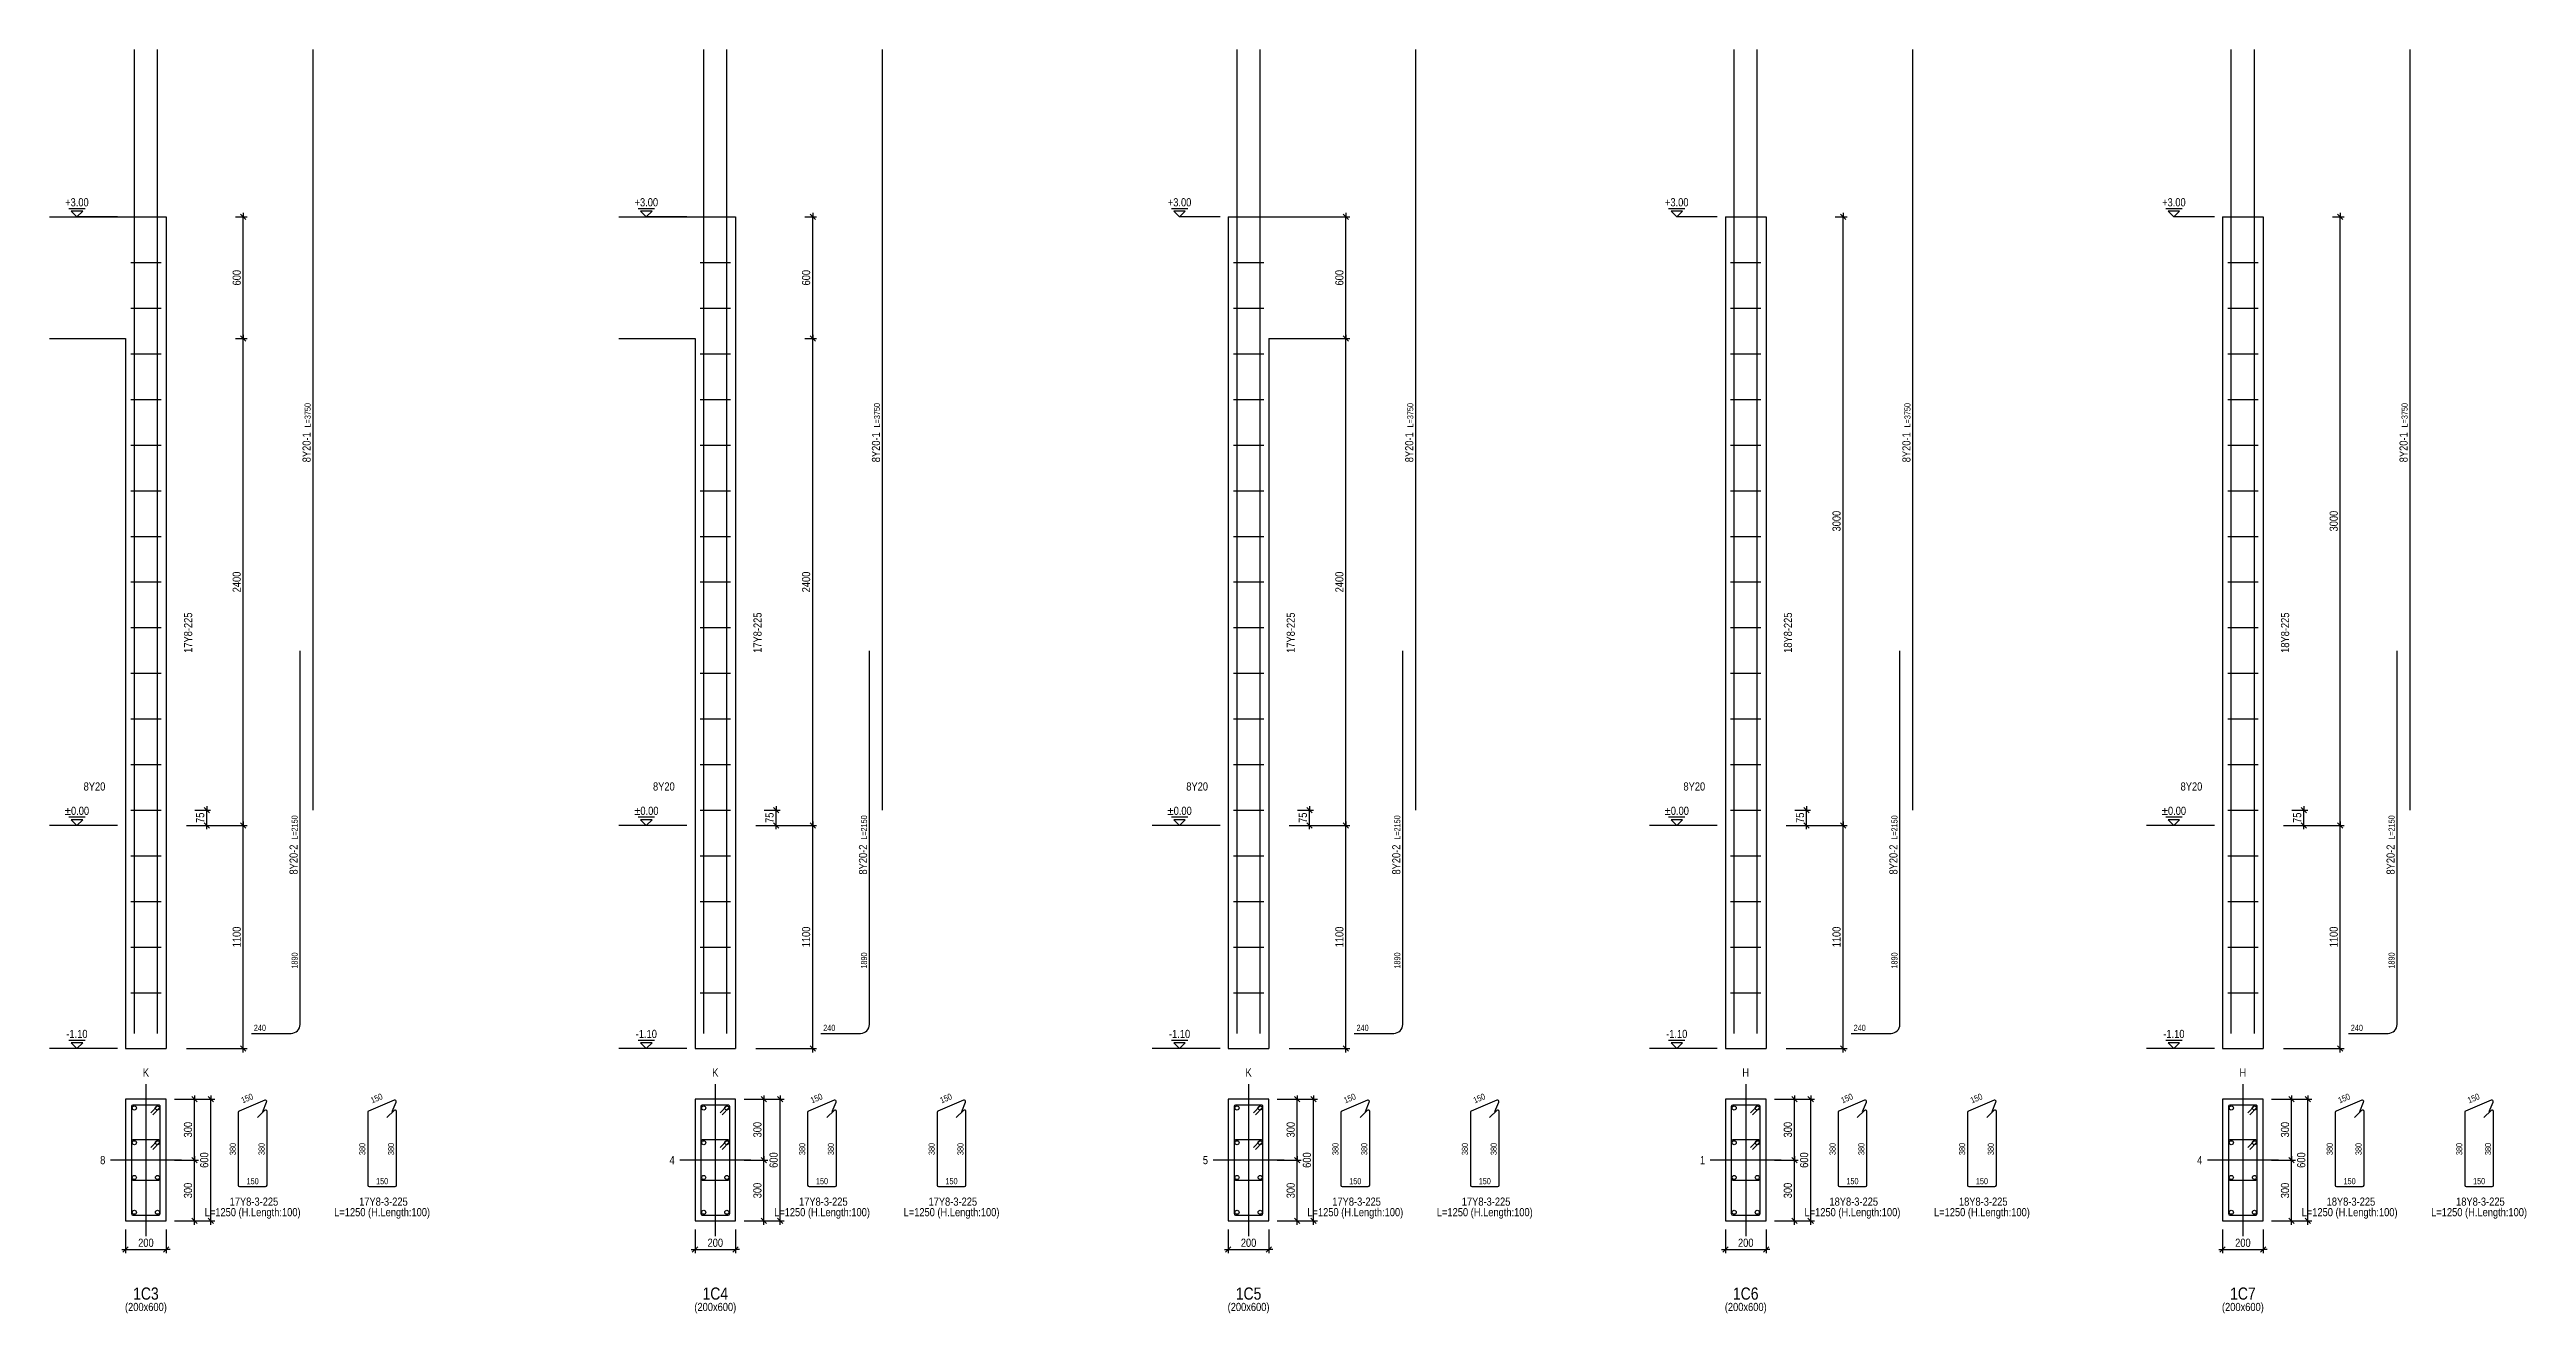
# Model space of a CAD drawing. Extents: x 0 to 206258, y -403073 to 0.
# Drawn here: x 18981 to 49501, y -101474 to -85897 of the extents above; entities that cross this region are included whole.
import ezdxf
from ezdxf.enums import TextEntityAlignment as Align
from ezdxf.lldxf.tags import DXFTag

# ---------------------------------------------------------------- set-up
doc = ezdxf.new("R2010")
doc.units = 0
doc.header["$LTSCALE"] = 1000
for name, color, linetype in [('Axis Line(Dir 1)', 8, 'CENTER2'), ('Axis Line(Dir 2)', 150, 'CENTER2'), ('Column Line(D)', 1, 'Continuous'), ('Dimension Line', 5, 'Continuous'), ('Dimension Text', 5, 'Continuous'), ('Link Line', 3, 'Continuous'), ('Rebar Label', 6, 'Continuous'), ('Rebar Length Text', 8, 'Continuous'), ('Rebar Line', 7, 'Continuous'), ('Top Rebar Label', 6, 'Continuous'), ('Top Rebar Length Text', 8, 'Continuous'), ('Top Rebar Line', 7, 'Continuous')]:
    doc.layers.add(name, color=color, linetype=linetype)
for name, color, linetype, true_color in [('Column Label(D)', 12, 'Continuous', 0xbd0000), ('Column Size Label (D)', 94, 'Continuous', 0x008100), ('Level Mark Line', 253, 'Continuous', 0x828282), ('Level Mark Text', 253, 'Continuous', 0x828282), ('Link Label', 94, 'Continuous', 0x008100), ('Link Length Text', 94, 'Continuous', 0x008100)]:
    doc.layers.add(name, color=color, linetype=linetype, true_color=true_color)
doc.styles.add('Column Label(D)', font='ARIALN.TTF', dxfattribs={"height": 150})
doc.styles.add('Column Size Label (D)', font='ARIALN.TTF', dxfattribs={"height": 100})
doc.styles.add('Dimension Text', font='ARIALN.TTF', dxfattribs={"height": 100})
doc.styles.add('Level Mark Text', font='ARIALN.TTF', dxfattribs={"height": 100})
doc.styles.add('Link Label', font='ARIALN.TTF', dxfattribs={"height": 100})
doc.styles.add('Link Length Text', font='ARIALN.TTF', dxfattribs={"height": 100})
doc.styles.add('Rebar Label', font='ARIALN.TTF', dxfattribs={"height": 100})
doc.styles.add('Rebar Length Text', font='ARIALN.TTF', dxfattribs={"height": 75})
doc.styles.add('Top Rebar Label', font='ARIALN.TTF', dxfattribs={"height": 100})
doc.styles.add('Top Rebar Length Text', font='ARIALN.TTF', dxfattribs={"height": 75})
tags = doc.linetypes.add('CENTER2', pattern=[1.125, 0.75, -0.125, 0.125, -0.125]).pattern_tags.tags
tags[10:11] = [DXFTag(74, 4), DXFTag(75, 0), DXFTag(340, '0'), DXFTag(46, 0.0), DXFTag(50, 0.0), DXFTag(44, 0.0), DXFTag(45, 0.0)]
tags[8:9] = [DXFTag(74, 4), DXFTag(75, 0), DXFTag(340, '0'), DXFTag(46, 0.0), DXFTag(50, 0.0), DXFTag(44, 0.0), DXFTag(45, 0.0)]
tags[6:7] = [DXFTag(74, 4), DXFTag(75, 0), DXFTag(340, '0'), DXFTag(46, 0.0), DXFTag(50, 0.0), DXFTag(44, 0.0), DXFTag(45, 0.0)]
tags[4:5] = [DXFTag(74, 4), DXFTag(75, 0), DXFTag(340, '0'), DXFTag(46, 0.0), DXFTag(50, 0.0), DXFTag(44, 0.0), DXFTag(45, 0.0)]
doc.dimstyles.new('COLUMNELV', dxfattribs={"dimtxt": 100, "dimasz": 30, "dimexe": 48.3, "dimexo": 103.5, "dimgap": 30, "dimtad": 1, "dimtoh": 1, "dimdec": 1, "dimlfac": 0.4, "dimdsep": 46, "dimtxsty": 'Dimension Text', "dimblk": 'PCDIM_TICK', "dimcen": 0.09, "dimclrd": 5, "dimclre": 5, "dimclrt": 5, "dimadec": 1, "dimazin": 0, "dimtp": 1, "dimtm": 1, "dimtfac": 1, "dimtdec": 4, "dimtofl": 0, "dimtmove": 0, "dimatfit": 3, "dimfxl": 1, "dimtolj": 1, "dimtzin": 0, "dimarcsym": 0})

msp = doc.modelspace()

# ---------------------------------------------------------------- texts
at = {"layer": 'Column Label(D)', "transparency": 33554687, "style": 'Column Label(D)'}
for s, p in [('1C3', (20168.175, -101154.207)), ('1C4', (27184.06, -101154.207)), ('1C5', (33754.945, -101154.207)), ('1C6', (39880.829, -101154.207)), ('1C7', (46006.714, -101154.207))]:
    msp.add_text(s, height=150, dxfattribs=at).set_placement(p, align=Align.TOP_CENTER)
at = {"layer": 'Column Size Label (D)', "transparency": 33554687, "style": 'Column Size Label (D)'}
for p in [(20168.175, -101344.207), (27184.06, -101344.207), (33754.945, -101344.207), (39880.829, -101344.207), (46006.714, -101344.207)]:
    msp.add_text('(200x600)', height=100, dxfattribs=at).set_placement(p, align=Align.TOP_CENTER)
at = {"layer": 'Dimension Text', "transparency": 33554687, "style": 'Dimension Text'}
for s, p in [('K', (20168.175, -98584.207)), ('K', (27184.06, -98584.207)), ('K', (33754.945, -98584.207)), ('H', (39880.829, -98584.207)), ('H', (46006.714, -98584.207))]:
    msp.add_text(s, height=100, dxfattribs=at).set_placement(p, align=Align.BOTTOM_CENTER)
for s, p in [('8', (19668.175, -99584.207)), ('4', (26684.06, -99584.207)), ('5', (33254.945, -99584.207)), ('1', (39380.829, -99584.207)), ('4', (45506.714, -99584.207))]:
    msp.add_text(s, height=100, dxfattribs=at).set_placement(p, align=Align.MIDDLE_RIGHT)
at = {"layer": 'Level Mark Text', "transparency": 33554687, "style": 'Level Mark Text'}
for s, p in [('+3.00', (19318.175, -87859.207)), ('+3.00', (26334.06, -87859.207)), ('+3.00', (32904.945, -87859.207)), ('+3.00', (39030.829, -87859.207)), ('+3.00', (45156.714, -87859.207)), ('±0.00', (19318.175, -95359.207)), ('±0.00', (26334.06, -95359.207)), ('±0.00', (32904.945, -95359.207)), ('±0.00', (39030.829, -95359.207)), ('±0.00', (45156.714, -95359.207)), ('-1.10', (19318.175, -98109.207)), ('-1.10', (26334.06, -98109.207)), ('-1.10', (32904.945, -98109.207)), ('-1.10', (39030.829, -98109.207)), ('-1.10', (45156.714, -98109.207))]:
    msp.add_text(s, height=100, dxfattribs=at).set_placement(p, align=Align.BOTTOM_CENTER)
at = {"layer": 'Link Label', "transparency": 33554687, "style": 'Link Label'}
for s, p in [(' 17Y8-3-225', (21483.175, -100145.873)), (' 17Y8-3-225', (23078.765, -100145.874)), (' 17Y8-3-225', (28499.06, -100145.873)), (' 17Y8-3-225', (30094.65, -100145.874)), (' 17Y8-3-225', (35069.945, -100145.873)), (' 17Y8-3-225', (36665.535, -100145.874)), (' 18Y8-3-225', (41195.829, -100145.873)), (' 18Y8-3-225', (42791.419, -100145.874)), (' 18Y8-3-225', (47321.714, -100145.873)), (' 18Y8-3-225', (48917.304, -100145.874))]:
    msp.add_text(s, height=100, dxfattribs=at).set_placement(p, align=Align.CENTER)
at = {"layer": 'Link Length Text', "transparency": 33554687, "style": 'Link Length Text'}
for p in [(21483.175, -100275.873), (23078.765, -100275.874), (28499.06, -100275.873), (30094.65, -100275.874), (35069.945, -100275.873), (36665.535, -100275.874), (41195.829, -100275.873), (42791.419, -100275.874), (47321.714, -100275.873), (48917.304, -100275.874)]:
    msp.add_text('L=1250 (H.Length:100)', height=100, dxfattribs=at).set_placement(p, align=Align.CENTER)
at = {"layer": 'Rebar Label', "transparency": 33554687, "style": 'Rebar Label'}
for s, p in [('17Y8-225', (20768.175, -93084.207)), ('17Y8-225', (27784.06, -93084.207)), ('17Y8-225', (34354.945, -93084.207)), ('18Y8-225', (40480.829, -93084.207)), ('18Y8-225', (46606.714, -93084.207))]:
    msp.add_text(s, height=100, rotation=90, dxfattribs=at).set_placement(p, align=Align.BOTTOM_CENTER)
at = {"layer": 'Rebar Length Text', "transparency": 33554687, "style": 'Rebar Length Text'}
for s, rotation, p in [('150', 22.9057699, (21429.396, -98856.93)), ('150', 22.9057699, (23024.986, -98856.93)), ('150', 22.9057699, (28445.281, -98856.93)), ('150', 22.9057699, (30040.871, -98856.93)), ('150', 22.9057699, (35016.166, -98856.93)), ('150', 22.9057699, (36611.756, -98856.93)), ('150', 22.9057699, (41142.051, -98856.93)), ('150', 22.9057699, (42737.64, -98856.93)), ('150', 22.9057699, (47267.935, -98856.93)), ('150', 22.9057699, (48863.525, -98856.93)), ('380', 90, (21275.675, -99447.54)), ('380', 90, (21630.675, -99447.54)), ('380', 90, (22871.265, -99447.54)), ('380', 90, (23226.265, -99447.54)), ('380', 90, (28291.56, -99447.54)), ('380', 90, (28646.56, -99447.54)), ('380', 90, (29887.15, -99447.54)), ('380', 90, (30242.15, -99447.54)), ('380', 90, (34862.445, -99447.54)), ('380', 90, (35217.445, -99447.54)), ('380', 90, (36458.035, -99447.54)), ('380', 90, (36813.035, -99447.54)), ('380', 90, (40988.329, -99447.54)), ('380', 90, (41343.329, -99447.54)), ('380', 90, (42583.919, -99447.54)), ('380', 90, (42938.919, -99447.54)), ('380', 90, (47114.214, -99447.54)), ('380', 90, (47469.214, -99447.54)), ('380', 90, (48709.804, -99447.54)), ('380', 90, (49064.804, -99447.54))]:
    msp.add_text(s, height=75, rotation=rotation, dxfattribs=at).set_placement(p, align=Align.CENTER)
for p in [(21483.175, -99880.873), (23078.765, -99880.874), (28499.06, -99880.873), (30094.65, -99880.874), (35069.945, -99880.873), (36665.535, -99880.874), (41195.829, -99880.873), (42791.419, -99880.874), (47321.714, -99880.873), (48917.304, -99880.874)]:
    msp.add_text('150', height=75, dxfattribs=at).set_placement(p, align=Align.CENTER)
at = {"layer": 'Top Rebar Label', "transparency": 33554687, "style": 'Top Rebar Label'}
for s, p in [(' 8Y20-1', (22198.175, -90614.207)), (' 8Y20-1', (29214.06, -90614.207)), (' 8Y20-1', (35784.945, -90614.207)), (' 8Y20-1', (41910.829, -90614.207)), (' 8Y20-1', (48036.714, -90614.207)), (' 8Y20-2', (22038.175, -95695.457)), (' 8Y20-2', (29054.06, -95695.457)), (' 8Y20-2', (35624.945, -95695.457)), (' 8Y20-2', (41750.829, -95695.457)), (' 8Y20-2', (47876.714, -95695.457))]:
    msp.add_text(s, height=100, rotation=90, dxfattribs=at).set_placement(p, align=Align.RIGHT)
for p in [(19668.175, -95059.207), (26684.06, -95059.207), (33254.945, -95059.207), (39380.829, -95059.207), (45506.714, -95059.207)]:
    msp.add_text(' 8Y20', height=100, dxfattribs=at).set_placement(p, align=Align.BOTTOM_RIGHT)
at = {"layer": 'Top Rebar Length Text', "transparency": 33554687, "style": 'Top Rebar Length Text'}
for s, p in [('L=3750', (22198.175, -90554.207)), ('L=3750', (29214.06, -90554.207)), ('L=3750', (35784.945, -90554.207)), ('L=3750', (41910.829, -90554.207)), ('L=3750', (48036.714, -90554.207)), ('L=2150', (22038.175, -95635.457)), ('L=2150', (29054.06, -95635.457)), ('L=2150', (35624.945, -95635.457)), ('L=2150', (41750.829, -95635.457)), ('L=2150', (47876.714, -95635.457)), ('1890', (22038.175, -97223.76)), ('1890', (29054.06, -97223.76)), ('1890', (35624.945, -97223.76)), ('1890', (41750.829, -97223.76)), ('1890', (47876.714, -97223.76))]:
    msp.add_text(s, height=75, rotation=90, dxfattribs=at).set_placement(p)
for p in [(21498.175, -97991.707), (28514.06, -97991.707), (35084.945, -97991.707), (41210.829, -97991.707), (47336.714, -97991.707)]:
    msp.add_text('240', height=75, dxfattribs=at).set_placement(p)

# ---------------------------------------------------------------- blocks, each defined once
blk = doc.blocks.new('PCDIM_TICK')
at = {"layer": 'Dimension Line', "color": 0, "transparency": 33554687}
for p, q in [((1.1, 1.1), (-1.1, -1.1)), ((1.6, 0), (0, 0))]:
    blk.add_line(p, q, dxfattribs=at)
blk = doc.blocks.new('*U1859')
at = {"layer": 'Dimension Line', "color": 5, "true_color": 0x0000ff, "transparency": 16777216}
for p, q in [((21272, -95459), (21416, -95459)), ((21368, -98209), (21368, -95459)), ((21272, -98209), (21416, -98209))]:
    blk.add_line(p, q, dxfattribs=at)
at = {"layer": 'Dimension Line', "color": 5, "true_color": 0x0000ff, "transparency": 16777216, "xscale": 30, "yscale": 30}
for p, rotation in [((21368, -95459), 89.99999999999447), ((21368, -98209), 269.9999999999834)]:
    blk.add_blockref('PCDIM_TICK', p, dxfattribs=dict(at, rotation=rotation))
at = {"layer": 'Dimension Line', "color": 5, "true_color": 0x0000ff, "transparency": 16777216, "insert": (21338, -96834), "char_height": 100, "width": 238.4, "attachment_point": 8, "rotation": 90, "style": 'Dimension Text'}
blk.add_mtext('1100', dxfattribs=at)
blk = doc.blocks.new('*U1860')
at = {"layer": 'Dimension Line', "color": 5, "true_color": 0x0000ff, "transparency": 16777216}
for p, q in [((21272, -89459), (21416, -89459)), ((21368, -95459), (21368, -89459)), ((21272, -95459), (21416, -95459))]:
    blk.add_line(p, q, dxfattribs=at)
at = {"layer": 'Dimension Line', "color": 5, "true_color": 0x0000ff, "transparency": 16777216, "xscale": 30, "yscale": 30}
for p, rotation in [((21368, -89459), 89.99999999999447), ((21368, -95459), 269.9999999999834)]:
    blk.add_blockref('PCDIM_TICK', p, dxfattribs=dict(at, rotation=rotation))
at = {"layer": 'Dimension Line', "color": 5, "true_color": 0x0000ff, "transparency": 16777216, "insert": (21338, -92459), "char_height": 100, "width": 247.25, "attachment_point": 8, "rotation": 90, "style": 'Dimension Text'}
blk.add_mtext('2400', dxfattribs=at)
blk = doc.blocks.new('*U1861')
at = {"layer": 'Dimension Line', "color": 5, "true_color": 0x0000ff, "transparency": 16777216}
for p, q in [((21272, -87959), (21416, -87959)), ((21368, -89459), (21368, -87959)), ((21272, -89459), (21416, -89459))]:
    blk.add_line(p, q, dxfattribs=at)
at = {"layer": 'Dimension Line', "color": 5, "true_color": 0x0000ff, "transparency": 16777216, "xscale": 30, "yscale": 30}
for p, rotation in [((21368, -87959), 89.99999999999447), ((21368, -89459), 269.9999999999834)]:
    blk.add_blockref('PCDIM_TICK', p, dxfattribs=dict(at, rotation=rotation))
at = {"layer": 'Dimension Line', "color": 5, "true_color": 0x0000ff, "transparency": 16777216, "insert": (21338, -88709), "char_height": 100, "width": 181.97, "attachment_point": 8, "rotation": 90, "style": 'Dimension Text'}
blk.add_mtext('600', dxfattribs=at)
blk = doc.blocks.new('*U1862')
at = {"layer": 'Dimension Line', "color": 5, "true_color": 0x0000ff, "transparency": 16777216}
for p, q in [((20772, -95272), (20966, -95272)), ((20772, -95459), (20966, -95459)), ((20918, -95459), (20918, -95272))]:
    blk.add_line(p, q, dxfattribs=at)
at = {"layer": 'Dimension Line', "color": 5, "true_color": 0x0000ff, "transparency": 16777216, "xscale": 30, "yscale": 30}
for p, rotation in [((20918, -95272), 89.99999999999447), ((20918, -95459), 269.9999999999834)]:
    blk.add_blockref('PCDIM_TICK', p, dxfattribs=dict(at, rotation=rotation))
at = {"layer": 'Dimension Line', "color": 5, "true_color": 0x0000ff, "transparency": 16777216, "insert": (20888, -95365), "char_height": 100, "width": 117.23, "attachment_point": 8, "rotation": 90, "style": 'Dimension Text'}
blk.add_mtext('75', dxfattribs=at)
blk = doc.blocks.new('*U1863')
at = {"layer": 'Dimension Line', "color": 5, "true_color": 0x0000ff, "transparency": 16777216}
for p, q in [((19918, -100438), (19918, -100733)), ((19918, -100684), (20418, -100684)), ((20418, -100438), (20418, -100733))]:
    blk.add_line(p, q, dxfattribs=at)
at = {"layer": 'Dimension Line', "color": 5, "true_color": 0x0000ff, "transparency": 16777216, "xscale": 30, "yscale": 30, "rotation": 180.0000000000004}
blk.add_blockref('PCDIM_TICK', (19918, -100684), dxfattribs=at)
at = {"layer": 'Dimension Line', "color": 5, "true_color": 0x0000ff, "transparency": 16777216, "xscale": 30, "yscale": 30}
blk.add_blockref('PCDIM_TICK', (20418, -100684), dxfattribs=at)
at = {"layer": 'Dimension Line', "color": 5, "true_color": 0x0000ff, "transparency": 16777216, "insert": (20168, -100654), "char_height": 100, "width": 182.77, "attachment_point": 8, "style": 'Dimension Text'}
blk.add_mtext('200', dxfattribs=at)
blk = doc.blocks.new('*U1864')
at = {"layer": 'Dimension Line', "color": 5, "true_color": 0x0000ff, "transparency": 16777216}
for p, q in [((20522, -99584), (20816, -99584)), ((20768, -100334), (20768, -99584)), ((20522, -100334), (20816, -100334))]:
    blk.add_line(p, q, dxfattribs=at)
at = {"layer": 'Dimension Line', "color": 5, "true_color": 0x0000ff, "transparency": 16777216, "xscale": 30, "yscale": 30}
for p, rotation in [((20768, -99584), 89.99999999999447), ((20768, -100334), 269.9999999999834)]:
    blk.add_blockref('PCDIM_TICK', p, dxfattribs=dict(at, rotation=rotation))
at = {"layer": 'Dimension Line', "color": 5, "true_color": 0x0000ff, "transparency": 16777216, "insert": (20738, -99959), "char_height": 100, "width": 181.5, "attachment_point": 8, "rotation": 90, "style": 'Dimension Text'}
blk.add_mtext('300', dxfattribs=at)
blk = doc.blocks.new('*U1865')
at = {"layer": 'Dimension Line', "color": 5, "true_color": 0x0000ff, "transparency": 16777216}
for p, q in [((20522, -98834), (20816, -98834)), ((20768, -99584), (20768, -98834)), ((20522, -99584), (20816, -99584))]:
    blk.add_line(p, q, dxfattribs=at)
at = {"layer": 'Dimension Line', "color": 5, "true_color": 0x0000ff, "transparency": 16777216, "xscale": 30, "yscale": 30}
for p, rotation in [((20768, -98834), 89.99999999999447), ((20768, -99584), 269.9999999999834)]:
    blk.add_blockref('PCDIM_TICK', p, dxfattribs=dict(at, rotation=rotation))
at = {"layer": 'Dimension Line', "color": 5, "true_color": 0x0000ff, "transparency": 16777216, "insert": (20738, -99209), "char_height": 100, "width": 181.5, "attachment_point": 8, "rotation": 90, "style": 'Dimension Text'}
blk.add_mtext('300', dxfattribs=at)
blk = doc.blocks.new('*U1866')
at = {"layer": 'Dimension Line', "color": 5, "true_color": 0x0000ff, "transparency": 16777216}
for p, q in [((20522, -98834), (21016, -98834)), ((20968, -100334), (20968, -98834)), ((20522, -100334), (21016, -100334))]:
    blk.add_line(p, q, dxfattribs=at)
at = {"layer": 'Dimension Line', "color": 5, "true_color": 0x0000ff, "transparency": 16777216, "xscale": 30, "yscale": 30}
for p, rotation in [((20968, -98834), 89.99999999999447), ((20968, -100334), 269.9999999999834)]:
    blk.add_blockref('PCDIM_TICK', p, dxfattribs=dict(at, rotation=rotation))
at = {"layer": 'Dimension Line', "color": 5, "true_color": 0x0000ff, "transparency": 16777216, "insert": (20938, -99584), "char_height": 100, "width": 181.97, "attachment_point": 8, "rotation": 90, "style": 'Dimension Text'}
blk.add_mtext('600', dxfattribs=at)
blk = doc.blocks.new('*U1867')
at = {"layer": 'Dimension Line', "color": 5, "true_color": 0x0000ff, "transparency": 16777216}
for p, q in [((28288, -95459), (28432, -95459)), ((28384, -98209), (28384, -95459)), ((28288, -98209), (28432, -98209))]:
    blk.add_line(p, q, dxfattribs=at)
at = {"layer": 'Dimension Line', "color": 5, "true_color": 0x0000ff, "transparency": 16777216, "xscale": 30, "yscale": 30}
for p, rotation in [((28384, -95459), 89.99999999999447), ((28384, -98209), 269.9999999999834)]:
    blk.add_blockref('PCDIM_TICK', p, dxfattribs=dict(at, rotation=rotation))
at = {"layer": 'Dimension Line', "color": 5, "true_color": 0x0000ff, "transparency": 16777216, "insert": (28354, -96834), "char_height": 100, "width": 238.4, "attachment_point": 8, "rotation": 90, "style": 'Dimension Text'}
blk.add_mtext('1100', dxfattribs=at)
blk = doc.blocks.new('*U1868')
at = {"layer": 'Dimension Line', "color": 5, "true_color": 0x0000ff, "transparency": 16777216}
for p, q in [((28288, -89459), (28432, -89459)), ((28384, -95459), (28384, -89459)), ((28288, -95459), (28432, -95459))]:
    blk.add_line(p, q, dxfattribs=at)
at = {"layer": 'Dimension Line', "color": 5, "true_color": 0x0000ff, "transparency": 16777216, "xscale": 30, "yscale": 30}
for p, rotation in [((28384, -89459), 89.99999999999447), ((28384, -95459), 269.9999999999834)]:
    blk.add_blockref('PCDIM_TICK', p, dxfattribs=dict(at, rotation=rotation))
at = {"layer": 'Dimension Line', "color": 5, "true_color": 0x0000ff, "transparency": 16777216, "insert": (28354, -92459), "char_height": 100, "width": 247.25, "attachment_point": 8, "rotation": 90, "style": 'Dimension Text'}
blk.add_mtext('2400', dxfattribs=at)
blk = doc.blocks.new('*U1869')
at = {"layer": 'Dimension Line', "color": 5, "true_color": 0x0000ff, "transparency": 16777216}
for p, q in [((28288, -87959), (28432, -87959)), ((28384, -89459), (28384, -87959)), ((28288, -89459), (28432, -89459))]:
    blk.add_line(p, q, dxfattribs=at)
at = {"layer": 'Dimension Line', "color": 5, "true_color": 0x0000ff, "transparency": 16777216, "xscale": 30, "yscale": 30}
for p, rotation in [((28384, -87959), 89.99999999999447), ((28384, -89459), 269.9999999999834)]:
    blk.add_blockref('PCDIM_TICK', p, dxfattribs=dict(at, rotation=rotation))
at = {"layer": 'Dimension Line', "color": 5, "true_color": 0x0000ff, "transparency": 16777216, "insert": (28354, -88709), "char_height": 100, "width": 181.97, "attachment_point": 8, "rotation": 90, "style": 'Dimension Text'}
blk.add_mtext('600', dxfattribs=at)
blk = doc.blocks.new('*U1870')
at = {"layer": 'Dimension Line', "color": 5, "true_color": 0x0000ff, "transparency": 16777216}
for p, q in [((27788, -95272), (27982, -95272)), ((27788, -95459), (27982, -95459)), ((27934, -95459), (27934, -95272))]:
    blk.add_line(p, q, dxfattribs=at)
at = {"layer": 'Dimension Line', "color": 5, "true_color": 0x0000ff, "transparency": 16777216, "xscale": 30, "yscale": 30}
for p, rotation in [((27934, -95272), 89.99999999999447), ((27934, -95459), 269.9999999999834)]:
    blk.add_blockref('PCDIM_TICK', p, dxfattribs=dict(at, rotation=rotation))
at = {"layer": 'Dimension Line', "color": 5, "true_color": 0x0000ff, "transparency": 16777216, "insert": (27904, -95365), "char_height": 100, "width": 117.23, "attachment_point": 8, "rotation": 90, "style": 'Dimension Text'}
blk.add_mtext('75', dxfattribs=at)
blk = doc.blocks.new('*U1871')
at = {"layer": 'Dimension Line', "color": 5, "true_color": 0x0000ff, "transparency": 16777216}
for p, q in [((26934, -100438), (26934, -100733)), ((26934, -100684), (27434, -100684)), ((27434, -100438), (27434, -100733))]:
    blk.add_line(p, q, dxfattribs=at)
at = {"layer": 'Dimension Line', "color": 5, "true_color": 0x0000ff, "transparency": 16777216, "xscale": 30, "yscale": 30, "rotation": 180.0000000000004}
blk.add_blockref('PCDIM_TICK', (26934, -100684), dxfattribs=at)
at = {"layer": 'Dimension Line', "color": 5, "true_color": 0x0000ff, "transparency": 16777216, "xscale": 30, "yscale": 30}
blk.add_blockref('PCDIM_TICK', (27434, -100684), dxfattribs=at)
at = {"layer": 'Dimension Line', "color": 5, "true_color": 0x0000ff, "transparency": 16777216, "insert": (27184, -100654), "char_height": 100, "width": 182.77, "attachment_point": 8, "style": 'Dimension Text'}
blk.add_mtext('200', dxfattribs=at)
blk = doc.blocks.new('*U1872')
at = {"layer": 'Dimension Line', "color": 5, "true_color": 0x0000ff, "transparency": 16777216}
for p, q in [((27538, -99584), (27832, -99584)), ((27784, -100334), (27784, -99584)), ((27538, -100334), (27832, -100334))]:
    blk.add_line(p, q, dxfattribs=at)
at = {"layer": 'Dimension Line', "color": 5, "true_color": 0x0000ff, "transparency": 16777216, "xscale": 30, "yscale": 30}
for p, rotation in [((27784, -99584), 89.99999999999447), ((27784, -100334), 269.9999999999834)]:
    blk.add_blockref('PCDIM_TICK', p, dxfattribs=dict(at, rotation=rotation))
at = {"layer": 'Dimension Line', "color": 5, "true_color": 0x0000ff, "transparency": 16777216, "insert": (27754, -99959), "char_height": 100, "width": 181.5, "attachment_point": 8, "rotation": 90, "style": 'Dimension Text'}
blk.add_mtext('300', dxfattribs=at)
blk = doc.blocks.new('*U1873')
at = {"layer": 'Dimension Line', "color": 5, "true_color": 0x0000ff, "transparency": 16777216}
for p, q in [((27538, -98834), (27832, -98834)), ((27784, -99584), (27784, -98834)), ((27538, -99584), (27832, -99584))]:
    blk.add_line(p, q, dxfattribs=at)
at = {"layer": 'Dimension Line', "color": 5, "true_color": 0x0000ff, "transparency": 16777216, "xscale": 30, "yscale": 30}
for p, rotation in [((27784, -98834), 89.99999999999447), ((27784, -99584), 269.9999999999834)]:
    blk.add_blockref('PCDIM_TICK', p, dxfattribs=dict(at, rotation=rotation))
at = {"layer": 'Dimension Line', "color": 5, "true_color": 0x0000ff, "transparency": 16777216, "insert": (27754, -99209), "char_height": 100, "width": 181.5, "attachment_point": 8, "rotation": 90, "style": 'Dimension Text'}
blk.add_mtext('300', dxfattribs=at)
blk = doc.blocks.new('*U1874')
at = {"layer": 'Dimension Line', "color": 5, "true_color": 0x0000ff, "transparency": 16777216}
for p, q in [((27538, -98834), (28032, -98834)), ((27984, -100334), (27984, -98834)), ((27538, -100334), (28032, -100334))]:
    blk.add_line(p, q, dxfattribs=at)
at = {"layer": 'Dimension Line', "color": 5, "true_color": 0x0000ff, "transparency": 16777216, "xscale": 30, "yscale": 30}
for p, rotation in [((27984, -98834), 89.99999999999447), ((27984, -100334), 269.9999999999834)]:
    blk.add_blockref('PCDIM_TICK', p, dxfattribs=dict(at, rotation=rotation))
at = {"layer": 'Dimension Line', "color": 5, "true_color": 0x0000ff, "transparency": 16777216, "insert": (27954, -99584), "char_height": 100, "width": 181.97, "attachment_point": 8, "rotation": 90, "style": 'Dimension Text'}
blk.add_mtext('600', dxfattribs=at)
blk = doc.blocks.new('*U1875')
at = {"layer": 'Dimension Line', "color": 5, "true_color": 0x0000ff, "transparency": 16777216}
for p, q in [((34858, -95459), (35003, -95459)), ((34955, -98209), (34955, -95459)), ((34858, -98209), (35003, -98209))]:
    blk.add_line(p, q, dxfattribs=at)
at = {"layer": 'Dimension Line', "color": 5, "true_color": 0x0000ff, "transparency": 16777216, "xscale": 30, "yscale": 30}
for p, rotation in [((34955, -95459), 89.99999999999447), ((34955, -98209), 269.9999999999834)]:
    blk.add_blockref('PCDIM_TICK', p, dxfattribs=dict(at, rotation=rotation))
at = {"layer": 'Dimension Line', "color": 5, "true_color": 0x0000ff, "transparency": 16777216, "insert": (34925, -96834), "char_height": 100, "width": 238.4, "attachment_point": 8, "rotation": 90, "style": 'Dimension Text'}
blk.add_mtext('1100', dxfattribs=at)
blk = doc.blocks.new('*U1876')
at = {"layer": 'Dimension Line', "color": 5, "true_color": 0x0000ff, "transparency": 16777216}
for p, q in [((34858, -89459), (35003, -89459)), ((34955, -95459), (34955, -89459)), ((34858, -95459), (35003, -95459))]:
    blk.add_line(p, q, dxfattribs=at)
at = {"layer": 'Dimension Line', "color": 5, "true_color": 0x0000ff, "transparency": 16777216, "xscale": 30, "yscale": 30}
for p, rotation in [((34955, -89459), 89.99999999999447), ((34955, -95459), 269.9999999999834)]:
    blk.add_blockref('PCDIM_TICK', p, dxfattribs=dict(at, rotation=rotation))
at = {"layer": 'Dimension Line', "color": 5, "true_color": 0x0000ff, "transparency": 16777216, "insert": (34925, -92459), "char_height": 100, "width": 247.25, "attachment_point": 8, "rotation": 90, "style": 'Dimension Text'}
blk.add_mtext('2400', dxfattribs=at)
blk = doc.blocks.new('*U1877')
at = {"layer": 'Dimension Line', "color": 5, "true_color": 0x0000ff, "transparency": 16777216}
for p, q in [((34858, -87959), (35003, -87959)), ((34955, -89459), (34955, -87959)), ((34858, -89459), (35003, -89459))]:
    blk.add_line(p, q, dxfattribs=at)
at = {"layer": 'Dimension Line', "color": 5, "true_color": 0x0000ff, "transparency": 16777216, "xscale": 30, "yscale": 30}
for p, rotation in [((34955, -87959), 89.99999999999447), ((34955, -89459), 269.9999999999834)]:
    blk.add_blockref('PCDIM_TICK', p, dxfattribs=dict(at, rotation=rotation))
at = {"layer": 'Dimension Line', "color": 5, "true_color": 0x0000ff, "transparency": 16777216, "insert": (34925, -88709), "char_height": 100, "width": 181.97, "attachment_point": 8, "rotation": 90, "style": 'Dimension Text'}
blk.add_mtext('600', dxfattribs=at)
blk = doc.blocks.new('*U1878')
at = {"layer": 'Dimension Line', "color": 5, "true_color": 0x0000ff, "transparency": 16777216}
for p, q in [((34358, -95272), (34553, -95272)), ((34358, -95459), (34553, -95459)), ((34505, -95459), (34505, -95272))]:
    blk.add_line(p, q, dxfattribs=at)
at = {"layer": 'Dimension Line', "color": 5, "true_color": 0x0000ff, "transparency": 16777216, "xscale": 30, "yscale": 30}
for p, rotation in [((34505, -95272), 89.99999999999447), ((34505, -95459), 269.9999999999834)]:
    blk.add_blockref('PCDIM_TICK', p, dxfattribs=dict(at, rotation=rotation))
at = {"layer": 'Dimension Line', "color": 5, "true_color": 0x0000ff, "transparency": 16777216, "insert": (34475, -95365), "char_height": 100, "width": 117.23, "attachment_point": 8, "rotation": 90, "style": 'Dimension Text'}
blk.add_mtext('75', dxfattribs=at)
blk = doc.blocks.new('*U1879')
at = {"layer": 'Dimension Line', "color": 5, "true_color": 0x0000ff, "transparency": 16777216}
for p, q in [((33505, -100438), (33505, -100733)), ((33505, -100684), (34005, -100684)), ((34005, -100438), (34005, -100733))]:
    blk.add_line(p, q, dxfattribs=at)
at = {"layer": 'Dimension Line', "color": 5, "true_color": 0x0000ff, "transparency": 16777216, "xscale": 30, "yscale": 30, "rotation": 180.0000000000004}
blk.add_blockref('PCDIM_TICK', (33505, -100684), dxfattribs=at)
at = {"layer": 'Dimension Line', "color": 5, "true_color": 0x0000ff, "transparency": 16777216, "xscale": 30, "yscale": 30}
blk.add_blockref('PCDIM_TICK', (34005, -100684), dxfattribs=at)
at = {"layer": 'Dimension Line', "color": 5, "true_color": 0x0000ff, "transparency": 16777216, "insert": (33755, -100654), "char_height": 100, "width": 182.77, "attachment_point": 8, "style": 'Dimension Text'}
blk.add_mtext('200', dxfattribs=at)
blk = doc.blocks.new('*U1880')
at = {"layer": 'Dimension Line', "color": 5, "true_color": 0x0000ff, "transparency": 16777216}
for p, q in [((34108, -99584), (34403, -99584)), ((34355, -100334), (34355, -99584)), ((34108, -100334), (34403, -100334))]:
    blk.add_line(p, q, dxfattribs=at)
at = {"layer": 'Dimension Line', "color": 5, "true_color": 0x0000ff, "transparency": 16777216, "xscale": 30, "yscale": 30}
for p, rotation in [((34355, -99584), 89.99999999999447), ((34355, -100334), 269.9999999999834)]:
    blk.add_blockref('PCDIM_TICK', p, dxfattribs=dict(at, rotation=rotation))
at = {"layer": 'Dimension Line', "color": 5, "true_color": 0x0000ff, "transparency": 16777216, "insert": (34325, -99959), "char_height": 100, "width": 181.5, "attachment_point": 8, "rotation": 90, "style": 'Dimension Text'}
blk.add_mtext('300', dxfattribs=at)
blk = doc.blocks.new('*U1881')
at = {"layer": 'Dimension Line', "color": 5, "true_color": 0x0000ff, "transparency": 16777216}
for p, q in [((34108, -98834), (34403, -98834)), ((34355, -99584), (34355, -98834)), ((34108, -99584), (34403, -99584))]:
    blk.add_line(p, q, dxfattribs=at)
at = {"layer": 'Dimension Line', "color": 5, "true_color": 0x0000ff, "transparency": 16777216, "xscale": 30, "yscale": 30}
for p, rotation in [((34355, -98834), 89.99999999999447), ((34355, -99584), 269.9999999999834)]:
    blk.add_blockref('PCDIM_TICK', p, dxfattribs=dict(at, rotation=rotation))
at = {"layer": 'Dimension Line', "color": 5, "true_color": 0x0000ff, "transparency": 16777216, "insert": (34325, -99209), "char_height": 100, "width": 181.5, "attachment_point": 8, "rotation": 90, "style": 'Dimension Text'}
blk.add_mtext('300', dxfattribs=at)
blk = doc.blocks.new('*U1882')
at = {"layer": 'Dimension Line', "color": 5, "true_color": 0x0000ff, "transparency": 16777216}
for p, q in [((34108, -98834), (34603, -98834)), ((34555, -100334), (34555, -98834)), ((34108, -100334), (34603, -100334))]:
    blk.add_line(p, q, dxfattribs=at)
at = {"layer": 'Dimension Line', "color": 5, "true_color": 0x0000ff, "transparency": 16777216, "xscale": 30, "yscale": 30}
for p, rotation in [((34555, -98834), 89.99999999999447), ((34555, -100334), 269.9999999999834)]:
    blk.add_blockref('PCDIM_TICK', p, dxfattribs=dict(at, rotation=rotation))
at = {"layer": 'Dimension Line', "color": 5, "true_color": 0x0000ff, "transparency": 16777216, "insert": (34525, -99584), "char_height": 100, "width": 181.97, "attachment_point": 8, "rotation": 90, "style": 'Dimension Text'}
blk.add_mtext('600', dxfattribs=at)
blk = doc.blocks.new('*U1883')
at = {"layer": 'Dimension Line', "color": 5, "true_color": 0x0000ff, "transparency": 16777216}
for p, q in [((40984, -95459), (41129, -95459)), ((41081, -98209), (41081, -95459)), ((40984, -98209), (41129, -98209))]:
    blk.add_line(p, q, dxfattribs=at)
at = {"layer": 'Dimension Line', "color": 5, "true_color": 0x0000ff, "transparency": 16777216, "xscale": 30, "yscale": 30}
for p, rotation in [((41081, -95459), 89.99999999999447), ((41081, -98209), 269.9999999999834)]:
    blk.add_blockref('PCDIM_TICK', p, dxfattribs=dict(at, rotation=rotation))
at = {"layer": 'Dimension Line', "color": 5, "true_color": 0x0000ff, "transparency": 16777216, "insert": (41051, -96834), "char_height": 100, "width": 238.4, "attachment_point": 8, "rotation": 90, "style": 'Dimension Text'}
blk.add_mtext('1100', dxfattribs=at)
blk = doc.blocks.new('*U1884')
at = {"layer": 'Dimension Line', "color": 5, "true_color": 0x0000ff, "transparency": 16777216}
for p, q in [((40984, -87959), (41129, -87959)), ((41081, -95459), (41081, -87959)), ((40984, -95459), (41129, -95459))]:
    blk.add_line(p, q, dxfattribs=at)
at = {"layer": 'Dimension Line', "color": 5, "true_color": 0x0000ff, "transparency": 16777216, "xscale": 30, "yscale": 30}
for p, rotation in [((41081, -87959), 89.99999999999447), ((41081, -95459), 269.9999999999834)]:
    blk.add_blockref('PCDIM_TICK', p, dxfattribs=dict(at, rotation=rotation))
at = {"layer": 'Dimension Line', "color": 5, "true_color": 0x0000ff, "transparency": 16777216, "insert": (41051, -91709), "char_height": 100, "width": 245.98, "attachment_point": 8, "rotation": 90, "style": 'Dimension Text'}
blk.add_mtext('3000', dxfattribs=at)
blk = doc.blocks.new('*U1885')
at = {"layer": 'Dimension Line', "color": 5, "true_color": 0x0000ff, "transparency": 16777216}
for p, q in [((40484, -95272), (40679, -95272)), ((40484, -95459), (40679, -95459)), ((40631, -95459), (40631, -95272))]:
    blk.add_line(p, q, dxfattribs=at)
at = {"layer": 'Dimension Line', "color": 5, "true_color": 0x0000ff, "transparency": 16777216, "xscale": 30, "yscale": 30}
for p, rotation in [((40631, -95272), 89.99999999999447), ((40631, -95459), 269.9999999999834)]:
    blk.add_blockref('PCDIM_TICK', p, dxfattribs=dict(at, rotation=rotation))
at = {"layer": 'Dimension Line', "color": 5, "true_color": 0x0000ff, "transparency": 16777216, "insert": (40601, -95365), "char_height": 100, "width": 117.23, "attachment_point": 8, "rotation": 90, "style": 'Dimension Text'}
blk.add_mtext('75', dxfattribs=at)
blk = doc.blocks.new('*U1886')
at = {"layer": 'Dimension Line', "color": 5, "true_color": 0x0000ff, "transparency": 16777216}
for p, q in [((39631, -100438), (39631, -100733)), ((39631, -100684), (40131, -100684)), ((40131, -100438), (40131, -100733))]:
    blk.add_line(p, q, dxfattribs=at)
at = {"layer": 'Dimension Line', "color": 5, "true_color": 0x0000ff, "transparency": 16777216, "xscale": 30, "yscale": 30, "rotation": 180.0000000000004}
blk.add_blockref('PCDIM_TICK', (39631, -100684), dxfattribs=at)
at = {"layer": 'Dimension Line', "color": 5, "true_color": 0x0000ff, "transparency": 16777216, "xscale": 30, "yscale": 30}
blk.add_blockref('PCDIM_TICK', (40131, -100684), dxfattribs=at)
at = {"layer": 'Dimension Line', "color": 5, "true_color": 0x0000ff, "transparency": 16777216, "insert": (39881, -100654), "char_height": 100, "width": 182.77, "attachment_point": 8, "style": 'Dimension Text'}
blk.add_mtext('200', dxfattribs=at)
blk = doc.blocks.new('*U1887')
at = {"layer": 'Dimension Line', "color": 5, "true_color": 0x0000ff, "transparency": 16777216}
for p, q in [((40234, -99584), (40529, -99584)), ((40481, -100334), (40481, -99584)), ((40234, -100334), (40529, -100334))]:
    blk.add_line(p, q, dxfattribs=at)
at = {"layer": 'Dimension Line', "color": 5, "true_color": 0x0000ff, "transparency": 16777216, "xscale": 30, "yscale": 30}
for p, rotation in [((40481, -99584), 89.99999999999447), ((40481, -100334), 269.9999999999834)]:
    blk.add_blockref('PCDIM_TICK', p, dxfattribs=dict(at, rotation=rotation))
at = {"layer": 'Dimension Line', "color": 5, "true_color": 0x0000ff, "transparency": 16777216, "insert": (40451, -99959), "char_height": 100, "width": 181.5, "attachment_point": 8, "rotation": 90, "style": 'Dimension Text'}
blk.add_mtext('300', dxfattribs=at)
blk = doc.blocks.new('*U1888')
at = {"layer": 'Dimension Line', "color": 5, "true_color": 0x0000ff, "transparency": 16777216}
for p, q in [((40234, -98834), (40529, -98834)), ((40481, -99584), (40481, -98834)), ((40234, -99584), (40529, -99584))]:
    blk.add_line(p, q, dxfattribs=at)
at = {"layer": 'Dimension Line', "color": 5, "true_color": 0x0000ff, "transparency": 16777216, "xscale": 30, "yscale": 30}
for p, rotation in [((40481, -98834), 89.99999999999447), ((40481, -99584), 269.9999999999834)]:
    blk.add_blockref('PCDIM_TICK', p, dxfattribs=dict(at, rotation=rotation))
at = {"layer": 'Dimension Line', "color": 5, "true_color": 0x0000ff, "transparency": 16777216, "insert": (40451, -99209), "char_height": 100, "width": 181.5, "attachment_point": 8, "rotation": 90, "style": 'Dimension Text'}
blk.add_mtext('300', dxfattribs=at)
blk = doc.blocks.new('*U1889')
at = {"layer": 'Dimension Line', "color": 5, "true_color": 0x0000ff, "transparency": 16777216}
for p, q in [((40234, -98834), (40729, -98834)), ((40681, -100334), (40681, -98834)), ((40234, -100334), (40729, -100334))]:
    blk.add_line(p, q, dxfattribs=at)
at = {"layer": 'Dimension Line', "color": 5, "true_color": 0x0000ff, "transparency": 16777216, "xscale": 30, "yscale": 30}
for p, rotation in [((40681, -98834), 89.99999999999447), ((40681, -100334), 269.9999999999834)]:
    blk.add_blockref('PCDIM_TICK', p, dxfattribs=dict(at, rotation=rotation))
at = {"layer": 'Dimension Line', "color": 5, "true_color": 0x0000ff, "transparency": 16777216, "insert": (40651, -99584), "char_height": 100, "width": 181.97, "attachment_point": 8, "rotation": 90, "style": 'Dimension Text'}
blk.add_mtext('600', dxfattribs=at)
blk = doc.blocks.new('*U1890')
at = {"layer": 'Dimension Line', "color": 5, "true_color": 0x0000ff, "transparency": 16777216}
for p, q in [((47110, -95459), (47255, -95459)), ((47207, -98209), (47207, -95459)), ((47110, -98209), (47255, -98209))]:
    blk.add_line(p, q, dxfattribs=at)
at = {"layer": 'Dimension Line', "color": 5, "true_color": 0x0000ff, "transparency": 16777216, "xscale": 30, "yscale": 30}
for p, rotation in [((47207, -95459), 89.99999999999447), ((47207, -98209), 269.9999999999834)]:
    blk.add_blockref('PCDIM_TICK', p, dxfattribs=dict(at, rotation=rotation))
at = {"layer": 'Dimension Line', "color": 5, "true_color": 0x0000ff, "transparency": 16777216, "insert": (47177, -96834), "char_height": 100, "width": 238.4, "attachment_point": 8, "rotation": 90, "style": 'Dimension Text'}
blk.add_mtext('1100', dxfattribs=at)
blk = doc.blocks.new('*U1891')
at = {"layer": 'Dimension Line', "color": 5, "true_color": 0x0000ff, "transparency": 16777216}
for p, q in [((47110, -87959), (47255, -87959)), ((47207, -95459), (47207, -87959)), ((47110, -95459), (47255, -95459))]:
    blk.add_line(p, q, dxfattribs=at)
at = {"layer": 'Dimension Line', "color": 5, "true_color": 0x0000ff, "transparency": 16777216, "xscale": 30, "yscale": 30}
for p, rotation in [((47207, -87959), 89.99999999999447), ((47207, -95459), 269.9999999999834)]:
    blk.add_blockref('PCDIM_TICK', p, dxfattribs=dict(at, rotation=rotation))
at = {"layer": 'Dimension Line', "color": 5, "true_color": 0x0000ff, "transparency": 16777216, "insert": (47177, -91709), "char_height": 100, "width": 245.98, "attachment_point": 8, "rotation": 90, "style": 'Dimension Text'}
blk.add_mtext('3000', dxfattribs=at)
blk = doc.blocks.new('*U1892')
at = {"layer": 'Dimension Line', "color": 5, "true_color": 0x0000ff, "transparency": 16777216}
for p, q in [((46610, -95272), (46805, -95272)), ((46610, -95459), (46805, -95459)), ((46757, -95459), (46757, -95272))]:
    blk.add_line(p, q, dxfattribs=at)
at = {"layer": 'Dimension Line', "color": 5, "true_color": 0x0000ff, "transparency": 16777216, "xscale": 30, "yscale": 30}
for p, rotation in [((46757, -95272), 89.99999999999447), ((46757, -95459), 269.9999999999834)]:
    blk.add_blockref('PCDIM_TICK', p, dxfattribs=dict(at, rotation=rotation))
at = {"layer": 'Dimension Line', "color": 5, "true_color": 0x0000ff, "transparency": 16777216, "insert": (46727, -95365), "char_height": 100, "width": 117.23, "attachment_point": 8, "rotation": 90, "style": 'Dimension Text'}
blk.add_mtext('75', dxfattribs=at)
blk = doc.blocks.new('*U1893')
at = {"layer": 'Dimension Line', "color": 5, "true_color": 0x0000ff, "transparency": 16777216}
for p, q in [((45757, -100438), (45757, -100733)), ((45757, -100684), (46257, -100684)), ((46257, -100438), (46257, -100733))]:
    blk.add_line(p, q, dxfattribs=at)
at = {"layer": 'Dimension Line', "color": 5, "true_color": 0x0000ff, "transparency": 16777216, "xscale": 30, "yscale": 30, "rotation": 180.0000000000004}
blk.add_blockref('PCDIM_TICK', (45757, -100684), dxfattribs=at)
at = {"layer": 'Dimension Line', "color": 5, "true_color": 0x0000ff, "transparency": 16777216, "xscale": 30, "yscale": 30}
blk.add_blockref('PCDIM_TICK', (46257, -100684), dxfattribs=at)
at = {"layer": 'Dimension Line', "color": 5, "true_color": 0x0000ff, "transparency": 16777216, "insert": (46007, -100654), "char_height": 100, "width": 182.77, "attachment_point": 8, "style": 'Dimension Text'}
blk.add_mtext('200', dxfattribs=at)
blk = doc.blocks.new('*U1894')
at = {"layer": 'Dimension Line', "color": 5, "true_color": 0x0000ff, "transparency": 16777216}
for p, q in [((46360, -99584), (46655, -99584)), ((46607, -100334), (46607, -99584)), ((46360, -100334), (46655, -100334))]:
    blk.add_line(p, q, dxfattribs=at)
at = {"layer": 'Dimension Line', "color": 5, "true_color": 0x0000ff, "transparency": 16777216, "xscale": 30, "yscale": 30}
for p, rotation in [((46607, -99584), 89.99999999999447), ((46607, -100334), 269.9999999999834)]:
    blk.add_blockref('PCDIM_TICK', p, dxfattribs=dict(at, rotation=rotation))
at = {"layer": 'Dimension Line', "color": 5, "true_color": 0x0000ff, "transparency": 16777216, "insert": (46577, -99959), "char_height": 100, "width": 181.5, "attachment_point": 8, "rotation": 90, "style": 'Dimension Text'}
blk.add_mtext('300', dxfattribs=at)
blk = doc.blocks.new('*U1895')
at = {"layer": 'Dimension Line', "color": 5, "true_color": 0x0000ff, "transparency": 16777216}
for p, q in [((46360, -98834), (46655, -98834)), ((46607, -99584), (46607, -98834)), ((46360, -99584), (46655, -99584))]:
    blk.add_line(p, q, dxfattribs=at)
at = {"layer": 'Dimension Line', "color": 5, "true_color": 0x0000ff, "transparency": 16777216, "xscale": 30, "yscale": 30}
for p, rotation in [((46607, -98834), 89.99999999999447), ((46607, -99584), 269.9999999999834)]:
    blk.add_blockref('PCDIM_TICK', p, dxfattribs=dict(at, rotation=rotation))
at = {"layer": 'Dimension Line', "color": 5, "true_color": 0x0000ff, "transparency": 16777216, "insert": (46577, -99209), "char_height": 100, "width": 181.5, "attachment_point": 8, "rotation": 90, "style": 'Dimension Text'}
blk.add_mtext('300', dxfattribs=at)
blk = doc.blocks.new('*U1896')
at = {"layer": 'Dimension Line', "color": 5, "true_color": 0x0000ff, "transparency": 16777216}
for p, q in [((46360, -98834), (46855, -98834)), ((46807, -100334), (46807, -98834)), ((46360, -100334), (46855, -100334))]:
    blk.add_line(p, q, dxfattribs=at)
at = {"layer": 'Dimension Line', "color": 5, "true_color": 0x0000ff, "transparency": 16777216, "xscale": 30, "yscale": 30}
for p, rotation in [((46807, -98834), 89.99999999999447), ((46807, -100334), 269.9999999999834)]:
    blk.add_blockref('PCDIM_TICK', p, dxfattribs=dict(at, rotation=rotation))
at = {"layer": 'Dimension Line', "color": 5, "true_color": 0x0000ff, "transparency": 16777216, "insert": (46777, -99584), "char_height": 100, "width": 181.97, "attachment_point": 8, "rotation": 90, "style": 'Dimension Text'}
blk.add_mtext('600', dxfattribs=at)

# ---------------------------------------------------------------- dimensions: what is measured, and where the dimension line sits
at = {"layer": 'Dimension Line', "transparency": 33554687}
for p1, p2, distance, picture, middle in [((21168.175, -89459.207), (21168.175, -87959.207), -200, '*U1861', (21368.175, -88709.207)), ((28184.06, -89459.207), (28184.06, -87959.207), -200, '*U1869', (28384.06, -88709.207)), ((34754.945, -89459.207), (34754.945, -87959.207), -200, '*U1877', (34954.945, -88709.207)), ((40880.829, -95459.207), (40880.829, -87959.207), -200, '*U1884', (41080.829, -91709.207)), ((47006.714, -95459.207), (47006.714, -87959.207), -200, '*U1891', (47206.714, -91709.207)), ((21168.175, -95459.207), (21168.175, -89459.207), -200, '*U1860', (21368.175, -92459.207)), ((28184.06, -95459.207), (28184.06, -89459.207), -200, '*U1868', (28384.06, -92459.207)), ((34754.945, -95459.207), (34754.945, -89459.207), -200, '*U1876', (34954.945, -92459.207)), ((20668.175, -95459.207), (20668.175, -95271.707), -250, '*U1862', (20918.175, -95365.457)), ((21168.175, -98209.207), (21168.175, -95459.207), -200, '*U1859', (21368.175, -96834.207)), ((27684.06, -95459.207), (27684.06, -95271.707), -250, '*U1870', (27934.06, -95365.457)), ((28184.06, -98209.207), (28184.06, -95459.207), -200, '*U1867', (28384.06, -96834.207)), ((34254.945, -95459.207), (34254.945, -95271.707), -250, '*U1878', (34504.945, -95365.457)), ((34754.945, -98209.207), (34754.945, -95459.207), -200, '*U1875', (34954.945, -96834.207)), ((40380.829, -95459.207), (40380.829, -95271.707), -250, '*U1885', (40630.829, -95365.457)), ((40880.829, -98209.207), (40880.829, -95459.207), -200, '*U1883', (41080.829, -96834.207)), ((46506.714, -95459.207), (46506.714, -95271.707), -250, '*U1892', (46756.714, -95365.457)), ((47006.714, -98209.207), (47006.714, -95459.207), -200, '*U1890', (47206.714, -96834.207)), ((20418.175, -99584.207), (20418.175, -98834.207), -350, '*U1865', (20768.175, -99209.207)), ((20418.175, -100334.207), (20418.175, -98834.207), -550, '*U1866', (20968.175, -99584.207)), ((27434.06, -99584.207), (27434.06, -98834.207), -350, '*U1873', (27784.06, -99209.207)), ((27434.06, -100334.207), (27434.06, -98834.207), -550, '*U1874', (27984.06, -99584.207)), ((34004.945, -99584.207), (34004.945, -98834.207), -350, '*U1881', (34354.945, -99209.207)), ((34004.945, -100334.207), (34004.945, -98834.207), -550, '*U1882', (34554.945, -99584.207)), ((40130.829, -99584.207), (40130.829, -98834.207), -350, '*U1888', (40480.829, -99209.207)), ((40130.829, -100334.207), (40130.829, -98834.207), -550, '*U1889', (40680.829, -99584.207)), ((46256.714, -99584.207), (46256.714, -98834.207), -350, '*U1895', (46606.714, -99209.207)), ((46256.714, -100334.207), (46256.714, -98834.207), -550, '*U1896', (46806.714, -99584.207)), ((20418.175, -100334.207), (20418.175, -99584.207), -350, '*U1864', (20768.175, -99959.207)), ((27434.06, -100334.207), (27434.06, -99584.207), -350, '*U1872', (27784.06, -99959.207)), ((34004.945, -100334.207), (34004.945, -99584.207), -350, '*U1880', (34354.945, -99959.207)), ((40130.829, -100334.207), (40130.829, -99584.207), -350, '*U1887', (40480.829, -99959.207)), ((46256.714, -100334.207), (46256.714, -99584.207), -350, '*U1894', (46606.714, -99959.207)), ((19918.175, -100334.207), (20418.175, -100334.207), -350, '*U1863', (20168.175, -100684.207)), ((26934.06, -100334.207), (27434.06, -100334.207), -350, '*U1871', (27184.06, -100684.207)), ((33504.945, -100334.207), (34004.945, -100334.207), -350, '*U1879', (33754.945, -100684.207)), ((39630.829, -100334.207), (40130.829, -100334.207), -350, '*U1886', (39880.829, -100684.207)), ((45756.714, -100334.207), (46256.714, -100334.207), -350, '*U1893', (46006.714, -100684.207))]:
    dim = msp.add_aligned_dim(p1=p1, p2=p2, distance=distance, dimstyle='COLUMNELV', override={"dimscale": 1, "dimtxt": 100, "dimasz": 30, "dimexe": 48.3, "dimexo": 103.5, "dimgap": 30, "dimtad": 1, "dimtih": 0, "dimdec": 1, "dimlfac": 0.4, "dimzin": 8, "dimlunit": 2, "dimpost": '', "dimtxsty": 'Dimension Text', "dimblk": 'PCDIM_TICK', "dimse1": 0, "dimse2": 0, "dimsd2": 0, "dimclrd": 5, "dimclre": 5, "dimclrt": 5, "dimaunit": 0, "dimadec": 1, "dimazin": 0, "dimtol": 0, "dimtp": 1, "dimtm": 1, "dimtmove": 0}, dxfattribs=at)
    dim.commit()
    dim.dimension.update_dxf_attribs({"geometry": picture, "text_midpoint": middle})

# ---------------------------------------------------------------- linework, layer by layer
at = {"layer": 'Axis Line(Dir 1)', "transparency": 33554687}
for points in [[(20605.675, -99584.207), (19730.675, -99584.207)], [(27621.56, -99584.207), (26746.56, -99584.207)], [(34192.445, -99584.207), (33317.445, -99584.207)], [(40318.329, -99584.207), (39443.329, -99584.207)], [(46444.214, -99584.207), (45569.214, -99584.207)]]:
    msp.add_lwpolyline(points, dxfattribs=at)
at = {"layer": 'Axis Line(Dir 2)', "transparency": 33554687}
for points in [[(20168.175, -98646.707), (20168.175, -100521.707)], [(27184.06, -98646.707), (27184.06, -100521.707)], [(33754.945, -98646.707), (33754.945, -100521.707)], [(39880.829, -98646.707), (39880.829, -100521.707)], [(46006.714, -98646.707), (46006.714, -100521.707)]]:
    msp.add_lwpolyline(points, dxfattribs=at)
at = {"layer": 'Column Line(D)', "transparency": 33554687}
for points in [[(18980.675, -87959.207), (19918.175, -87959.207)], [(19918.175, -87959.207), (20418.175, -87959.207)], [(20418.175, -87959.207), (20418.175, -98209.207)], [(25996.56, -87959.207), (26934.06, -87959.207)], [(26934.06, -87959.207), (27434.06, -87959.207)], [(27434.06, -87959.207), (27434.06, -98209.207)], [(33504.945, -87959.207), (33504.945, -98209.207)], [(33504.945, -87959.207), (34004.945, -87959.207)], [(34004.945, -87959.207), (34942.445, -87959.207)], [(39630.829, -87959.207), (39630.829, -98209.207)], [(39630.829, -87959.207), (40130.829, -87959.207)], [(40130.829, -87959.207), (40130.829, -98209.207)], [(45756.714, -87959.207), (45756.714, -98209.207)], [(45756.714, -87959.207), (46256.714, -87959.207)], [(46256.714, -87959.207), (46256.714, -98209.207)], [(18980.675, -89459.207), (19918.175, -89459.207)], [(19918.175, -89459.207), (19918.175, -98209.207)], [(25996.56, -89459.207), (26934.06, -89459.207)], [(26934.06, -89459.207), (26934.06, -98209.207)], [(34004.945, -89459.207), (34942.445, -89459.207)], [(34004.945, -89459.207), (34004.945, -98209.207)], [(19918.175, -98209.207), (20418.175, -98209.207)], [(26934.06, -98209.207), (27434.06, -98209.207)], [(33504.945, -98209.207), (34004.945, -98209.207)], [(39630.829, -98209.207), (40130.829, -98209.207)], [(45756.714, -98209.207), (46256.714, -98209.207)]]:
    msp.add_lwpolyline(points, dxfattribs=at)
for points in [[(19918.175, -100334.207), (20418.175, -100334.207), (20418.175, -98834.207), (19918.175, -98834.207)], [(26934.06, -100334.207), (27434.06, -100334.207), (27434.06, -98834.207), (26934.06, -98834.207)], [(33504.945, -100334.207), (34004.945, -100334.207), (34004.945, -98834.207), (33504.945, -98834.207)], [(39630.829, -100334.207), (40130.829, -100334.207), (40130.829, -98834.207), (39630.829, -98834.207)], [(45756.714, -100334.207), (46256.714, -100334.207), (46256.714, -98834.207), (45756.714, -98834.207)]]:
    msp.add_lwpolyline(points, close=True, dxfattribs=at)
at = {"layer": 'Dimension Line', "transparency": 33554687}
for points in [[(19668.175, -95459.207), (18980.675, -95459.207)], [(20668.175, -95459.207), (21355.675, -95459.207)], [(26684.06, -95459.207), (25996.56, -95459.207)], [(27684.06, -95459.207), (28371.56, -95459.207)], [(33254.945, -95459.207), (32567.445, -95459.207)], [(34254.945, -95459.207), (34942.445, -95459.207)], [(39380.829, -95459.207), (38693.329, -95459.207)], [(40380.829, -95459.207), (41068.329, -95459.207)], [(45506.714, -95459.207), (44819.214, -95459.207)], [(46506.714, -95459.207), (47194.214, -95459.207)], [(19668.175, -98209.207), (18980.675, -98209.207)], [(20668.175, -98209.207), (21355.675, -98209.207)], [(26684.06, -98209.207), (25996.56, -98209.207)], [(27684.06, -98209.207), (28371.56, -98209.207)], [(33254.945, -98209.207), (32567.445, -98209.207)], [(34254.945, -98209.207), (34942.445, -98209.207)], [(39380.829, -98209.207), (38693.329, -98209.207)], [(40380.829, -98209.207), (41068.329, -98209.207)], [(45506.714, -98209.207), (44819.214, -98209.207)], [(46506.714, -98209.207), (47194.214, -98209.207)]]:
    msp.add_lwpolyline(points, dxfattribs=at)
at = {"layer": 'Level Mark Line', "transparency": 33554687}
for points in [[(19418.175, -87859.207), (19218.175, -87859.207)], [(19318.175, -87959.207), (19388.886, -87888.496), (19247.465, -87888.496), (19318.175, -87959.207)], [(26434.06, -87859.207), (26234.06, -87859.207)], [(26334.06, -87959.207), (26404.771, -87888.496), (26263.349, -87888.496), (26334.06, -87959.207)], [(33004.945, -87859.207), (32804.945, -87859.207)], [(32904.945, -87959.207), (32975.655, -87888.496), (32834.234, -87888.496), (32904.945, -87959.207)], [(39130.829, -87859.207), (38930.829, -87859.207)], [(39030.829, -87959.207), (39101.54, -87888.496), (38960.119, -87888.496), (39030.829, -87959.207)], [(45256.714, -87859.207), (45056.714, -87859.207)], [(45156.714, -87959.207), (45227.425, -87888.496), (45086.004, -87888.496), (45156.714, -87959.207)], [(19818.175, -87959.207), (19318.175, -87959.207)], [(26834.06, -87959.207), (26334.06, -87959.207)], [(33404.945, -87959.207), (32904.945, -87959.207)], [(39530.829, -87959.207), (39030.829, -87959.207)], [(45656.714, -87959.207), (45156.714, -87959.207)], [(19418.175, -95359.207), (19218.175, -95359.207)], [(19318.175, -95459.207), (19388.886, -95388.496), (19247.465, -95388.496), (19318.175, -95459.207)], [(19818.175, -95459.207), (19318.175, -95459.207)], [(26434.06, -95359.207), (26234.06, -95359.207)], [(26334.06, -95459.207), (26404.771, -95388.496), (26263.349, -95388.496), (26334.06, -95459.207)], [(26834.06, -95459.207), (26334.06, -95459.207)], [(33004.945, -95359.207), (32804.945, -95359.207)], [(32904.945, -95459.207), (32975.655, -95388.496), (32834.234, -95388.496), (32904.945, -95459.207)], [(33404.945, -95459.207), (32904.945, -95459.207)], [(39130.829, -95359.207), (38930.829, -95359.207)], [(39030.829, -95459.207), (39101.54, -95388.496), (38960.119, -95388.496), (39030.829, -95459.207)], [(39530.829, -95459.207), (39030.829, -95459.207)], [(45256.714, -95359.207), (45056.714, -95359.207)], [(45156.714, -95459.207), (45227.425, -95388.496), (45086.004, -95388.496), (45156.714, -95459.207)], [(45656.714, -95459.207), (45156.714, -95459.207)], [(19418.175, -98109.207), (19218.175, -98109.207)], [(19318.175, -98209.207), (19388.886, -98138.496), (19247.465, -98138.496), (19318.175, -98209.207)], [(19818.175, -98209.207), (19318.175, -98209.207)], [(26434.06, -98109.207), (26234.06, -98109.207)], [(26334.06, -98209.207), (26404.771, -98138.496), (26263.349, -98138.496), (26334.06, -98209.207)], [(26834.06, -98209.207), (26334.06, -98209.207)], [(33004.945, -98109.207), (32804.945, -98109.207)], [(32904.945, -98209.207), (32975.655, -98138.496), (32834.234, -98138.496), (32904.945, -98209.207)], [(33404.945, -98209.207), (32904.945, -98209.207)], [(39130.829, -98109.207), (38930.829, -98109.207)], [(39030.829, -98209.207), (39101.54, -98138.496), (38960.119, -98138.496), (39030.829, -98209.207)], [(39530.829, -98209.207), (39030.829, -98209.207)], [(45256.714, -98109.207), (45056.714, -98109.207)], [(45156.714, -98209.207), (45227.425, -98138.496), (45086.004, -98138.496), (45156.714, -98209.207)], [(45656.714, -98209.207), (45156.714, -98209.207)]]:
    msp.add_lwpolyline(points, dxfattribs=at)
at = {"layer": 'Link Line', "transparency": 33554687}
for p, q in [((39693.329, -87959.207), (40068.329, -87959.207)), ((45819.214, -87959.207), (46194.214, -87959.207)), ((19980.675, -88521.707), (20355.675, -88521.707)), ((26996.56, -88521.707), (27371.56, -88521.707)), ((33567.445, -88521.707), (33942.445, -88521.707)), ((39693.329, -88521.707), (40068.329, -88521.707)), ((45819.214, -88521.707), (46194.214, -88521.707)), ((19980.675, -89084.207), (20355.675, -89084.207)), ((26996.56, -89084.207), (27371.56, -89084.207)), ((33567.445, -89084.207), (33942.445, -89084.207)), ((39693.329, -89084.207), (40068.329, -89084.207)), ((45819.214, -89084.207), (46194.214, -89084.207)), ((19980.675, -89646.707), (20355.675, -89646.707)), ((26996.56, -89646.707), (27371.56, -89646.707)), ((33567.445, -89646.707), (33942.445, -89646.707)), ((39693.329, -89646.707), (40068.329, -89646.707)), ((45819.214, -89646.707), (46194.214, -89646.707)), ((19980.675, -90209.207), (20355.675, -90209.207)), ((26996.56, -90209.207), (27371.56, -90209.207)), ((33567.445, -90209.207), (33942.445, -90209.207)), ((39693.329, -90209.207), (40068.329, -90209.207)), ((45819.214, -90209.207), (46194.214, -90209.207)), ((19980.675, -90771.707), (20355.675, -90771.707)), ((26996.56, -90771.707), (27371.56, -90771.707)), ((33567.445, -90771.707), (33942.445, -90771.707)), ((39693.329, -90771.707), (40068.329, -90771.707)), ((45819.214, -90771.707), (46194.214, -90771.707)), ((19980.675, -91334.207), (20355.675, -91334.207)), ((26996.56, -91334.207), (27371.56, -91334.207)), ((33567.445, -91334.207), (33942.445, -91334.207)), ((39693.329, -91334.207), (40068.329, -91334.207)), ((45819.214, -91334.207), (46194.214, -91334.207)), ((19980.675, -91896.707), (20355.675, -91896.707)), ((26996.56, -91896.707), (27371.56, -91896.707)), ((33567.445, -91896.707), (33942.445, -91896.707)), ((39693.329, -91896.707), (40068.329, -91896.707)), ((45819.214, -91896.707), (46194.214, -91896.707)), ((19980.675, -92459.207), (20355.675, -92459.207)), ((26996.56, -92459.207), (27371.56, -92459.207)), ((33567.445, -92459.207), (33942.445, -92459.207)), ((39693.329, -92459.207), (40068.329, -92459.207)), ((45819.214, -92459.207), (46194.214, -92459.207)), ((19980.675, -93021.707), (20355.675, -93021.707)), ((26996.56, -93021.707), (27371.56, -93021.707)), ((33567.445, -93021.707), (33942.445, -93021.707)), ((39693.329, -93021.707), (40068.329, -93021.707)), ((45819.214, -93021.707), (46194.214, -93021.707)), ((19980.675, -93584.207), (20355.675, -93584.207)), ((26996.56, -93584.207), (27371.56, -93584.207)), ((33567.445, -93584.207), (33942.445, -93584.207)), ((39693.329, -93584.207), (40068.329, -93584.207)), ((45819.214, -93584.207), (46194.214, -93584.207)), ((19980.675, -94146.707), (20355.675, -94146.707)), ((26996.56, -94146.707), (27371.56, -94146.707)), ((33567.445, -94146.707), (33942.445, -94146.707)), ((39693.329, -94146.707), (40068.329, -94146.707)), ((45819.214, -94146.707), (46194.214, -94146.707)), ((19980.675, -94709.207), (20355.675, -94709.207)), ((26996.56, -94709.207), (27371.56, -94709.207)), ((33567.445, -94709.207), (33942.445, -94709.207)), ((39693.329, -94709.207), (40068.329, -94709.207)), ((45819.214, -94709.207), (46194.214, -94709.207)), ((19980.675, -95271.707), (20355.675, -95271.707)), ((26996.56, -95271.707), (27371.56, -95271.707)), ((33567.445, -95271.707), (33942.445, -95271.707)), ((39693.329, -95271.707), (40068.329, -95271.707)), ((45819.214, -95271.707), (46194.214, -95271.707)), ((19980.675, -95834.207), (20355.675, -95834.207)), ((26996.56, -95834.207), (27371.56, -95834.207)), ((33567.445, -95834.207), (33942.445, -95834.207)), ((39693.329, -95834.207), (40068.329, -95834.207)), ((45819.214, -95834.207), (46194.214, -95834.207)), ((19980.675, -96396.707), (20355.675, -96396.707)), ((26996.56, -96396.707), (27371.56, -96396.707)), ((33567.445, -96396.707), (33942.445, -96396.707)), ((39693.329, -96396.707), (40068.329, -96396.707)), ((45819.214, -96396.707), (46194.214, -96396.707)), ((19980.675, -96959.207), (20355.675, -96959.207)), ((26996.56, -96959.207), (27371.56, -96959.207)), ((33567.445, -96959.207), (33942.445, -96959.207)), ((39693.329, -96959.207), (40068.329, -96959.207)), ((45819.214, -96959.207), (46194.214, -96959.207)), ((19980.675, -97521.707), (20355.675, -97521.707)), ((26996.56, -97521.707), (27371.56, -97521.707)), ((33567.445, -97521.707), (33942.445, -97521.707)), ((39693.329, -97521.707), (40068.329, -97521.707)), ((45819.214, -97521.707), (46194.214, -97521.707))]:
    msp.add_line(p, q, dxfattribs=at)
for points in [[(21608.692, -98984.558), (21655.708, -98868.737, 0.668178638), (21632.682, -98846.035), (21316.364, -98979.69, 0.301414294), (21305.675, -98995.81), (21305.675, -99893.373, 0.414213562), (21323.175, -99910.873), (21643.175, -99910.873, 0.414213562), (21660.675, -99893.373), (21660.675, -98984.207, 0.668178638), (21630.801, -98971.832), (21542.412, -99060.221)], [(23204.282, -98984.558), (23251.298, -98868.737, 0.668178638), (23228.272, -98846.035), (22911.954, -98979.691, 0.301414294), (22901.265, -98995.811), (22901.265, -99893.374, 0.414213562), (22918.765, -99910.874), (23238.765, -99910.874, 0.414213562), (23256.265, -99893.374), (23256.265, -98984.207, 0.668178638), (23226.391, -98971.833), (23138.002, -99060.221)], [(28624.577, -98984.558), (28671.593, -98868.737, 0.668178638), (28648.567, -98846.035), (28332.249, -98979.69, 0.301414294), (28321.56, -98995.81), (28321.56, -99893.373, 0.414213562), (28339.06, -99910.873), (28659.06, -99910.873, 0.414213562), (28676.56, -99893.373), (28676.56, -98984.207, 0.668178638), (28646.686, -98971.832), (28558.297, -99060.221)], [(30220.167, -98984.558), (30267.183, -98868.737, 0.668178638), (30244.157, -98846.035), (29927.839, -98979.691, 0.301414294), (29917.15, -98995.811), (29917.15, -99893.374, 0.414213562), (29934.65, -99910.874), (30254.65, -99910.874, 0.414213562), (30272.15, -99893.374), (30272.15, -98984.207, 0.668178638), (30242.275, -98971.833), (30153.887, -99060.221)], [(35195.461, -98984.558), (35242.478, -98868.737, 0.668178638), (35219.452, -98846.035), (34903.133, -98979.69, 0.301414294), (34892.445, -98995.81), (34892.445, -99893.373, 0.414213562), (34909.945, -99910.873), (35229.945, -99910.873, 0.414213562), (35247.445, -99893.373), (35247.445, -98984.207, 0.668178638), (35217.57, -98971.832), (35129.182, -99060.221)], [(36791.051, -98984.558), (36838.068, -98868.737, 0.668178638), (36815.041, -98846.035), (36498.723, -98979.691, 0.301414294), (36488.035, -98995.811), (36488.035, -99893.374, 0.414213562), (36505.535, -99910.874), (36825.535, -99910.874, 0.414213562), (36843.035, -99893.374), (36843.035, -98984.207, 0.668178638), (36813.16, -98971.833), (36724.772, -99060.221)], [(41321.346, -98984.558), (41368.363, -98868.737, 0.668178638), (41345.336, -98846.035), (41029.018, -98979.69, 0.301414294), (41018.329, -98995.81), (41018.329, -99893.373, 0.414213562), (41035.829, -99910.873), (41355.829, -99910.873, 0.414213562), (41373.329, -99893.373), (41373.329, -98984.207, 0.668178638), (41343.455, -98971.832), (41255.067, -99060.221)], [(42916.936, -98984.558), (42963.952, -98868.737, 0.668178638), (42940.926, -98846.035), (42624.608, -98979.691, 0.301414294), (42613.919, -98995.811), (42613.919, -99893.374, 0.414213562), (42631.419, -99910.874), (42951.419, -99910.874, 0.414213562), (42968.919, -99893.374), (42968.919, -98984.207, 0.668178638), (42939.045, -98971.833), (42850.657, -99060.221)], [(47447.231, -98984.558), (47494.247, -98868.737, 0.668178638), (47471.221, -98846.035), (47154.903, -98979.69, 0.301414294), (47144.214, -98995.81), (47144.214, -99893.373, 0.414213562), (47161.714, -99910.873), (47481.714, -99910.873, 0.414213562), (47499.214, -99893.373), (47499.214, -98984.207, 0.668178638), (47469.34, -98971.832), (47380.952, -99060.221)], [(49042.821, -98984.558), (49089.837, -98868.737, 0.668178638), (49066.811, -98846.035), (48750.493, -98979.691, 0.301414294), (48739.804, -98995.811), (48739.804, -99893.374, 0.414213562), (48757.304, -99910.874), (49077.304, -99910.874, 0.414213562), (49094.804, -99893.374), (49094.804, -98984.207, 0.668178638), (49064.93, -98971.833), (48976.541, -99060.221)], [(20252.161, -99024.969), (20340.55, -98936.581, 0.668178638), (20328.175, -98906.707), (20008.175, -98906.707, 0.414213562), (19990.675, -98924.207), (19990.675, -99815.873, 0.414213562), (20008.175, -99833.373), (20328.175, -99833.373, 0.414213562), (20345.675, -99815.873), (20345.675, -98924.207, 0.668178638), (20315.801, -98911.832), (20227.412, -99000.221)], [(27268.046, -99024.969), (27356.434, -98936.581, 0.668178638), (27344.06, -98906.707), (27024.06, -98906.707, 0.414213562), (27006.56, -98924.207), (27006.56, -99815.873, 0.414213562), (27024.06, -99833.373), (27344.06, -99833.373, 0.414213562), (27361.56, -99815.873), (27361.56, -98924.207, 0.668178638), (27331.686, -98911.832), (27243.297, -99000.221)], [(33838.931, -99024.969), (33927.319, -98936.581, 0.668178638), (33914.945, -98906.707), (33594.945, -98906.707, 0.414213562), (33577.445, -98924.207), (33577.445, -99815.873, 0.414213562), (33594.945, -99833.373), (33914.945, -99833.373, 0.414213562), (33932.445, -99815.873), (33932.445, -98924.207, 0.668178638), (33902.57, -98911.832), (33814.182, -99000.221)], [(39964.816, -99024.969), (40053.204, -98936.581, 0.668178638), (40040.829, -98906.707), (39720.829, -98906.707, 0.414213562), (39703.329, -98924.207), (39703.329, -99815.873, 0.414213562), (39720.829, -99833.373), (40040.829, -99833.373, 0.414213562), (40058.329, -99815.873), (40058.329, -98924.207, 0.668178638), (40028.455, -98911.832), (39940.067, -99000.221)], [(46090.7, -99024.969), (46179.089, -98936.581, 0.668178638), (46166.714, -98906.707), (45846.714, -98906.707, 0.414213562), (45829.214, -98924.207), (45829.214, -99815.873, 0.414213562), (45846.714, -99833.373), (46166.714, -99833.373, 0.414213562), (46184.214, -99815.873), (46184.214, -98924.207, 0.668178638), (46154.34, -98911.832), (46065.952, -99000.221)], [(20252.161, -99453.303), (20340.55, -99364.914, 0.668178638), (20328.175, -99335.04), (20008.175, -99335.04, 0.414213562), (19990.675, -99352.54), (19990.675, -100244.207, 0.414213562), (20008.175, -100261.707), (20328.175, -100261.707, 0.414213562), (20345.675, -100244.207), (20345.675, -99352.54, 0.668178638), (20315.801, -99340.166), (20227.412, -99428.554)], [(27268.046, -99453.303), (27356.434, -99364.914, 0.668178638), (27344.06, -99335.04), (27024.06, -99335.04, 0.414213562), (27006.56, -99352.54), (27006.56, -100244.207, 0.414213562), (27024.06, -100261.707), (27344.06, -100261.707, 0.414213562), (27361.56, -100244.207), (27361.56, -99352.54, 0.668178638), (27331.686, -99340.166), (27243.297, -99428.554)], [(33838.931, -99453.303), (33927.319, -99364.914, 0.668178638), (33914.945, -99335.04), (33594.945, -99335.04, 0.414213562), (33577.445, -99352.54), (33577.445, -100244.207, 0.414213562), (33594.945, -100261.707), (33914.945, -100261.707, 0.414213562), (33932.445, -100244.207), (33932.445, -99352.54, 0.668178638), (33902.57, -99340.166), (33814.182, -99428.554)], [(39964.816, -99453.303), (40053.204, -99364.914, 0.668178638), (40040.829, -99335.04), (39720.829, -99335.04, 0.414213562), (39703.329, -99352.54), (39703.329, -100244.207, 0.414213562), (39720.829, -100261.707), (40040.829, -100261.707, 0.414213562), (40058.329, -100244.207), (40058.329, -99352.54, 0.668178638), (40028.455, -99340.166), (39940.067, -99428.554)], [(46090.7, -99453.303), (46179.089, -99364.914, 0.668178638), (46166.714, -99335.04), (45846.714, -99335.04, 0.414213562), (45829.214, -99352.54), (45829.214, -100244.207, 0.414213562), (45846.714, -100261.707), (46166.714, -100261.707, 0.414213562), (46184.214, -100244.207), (46184.214, -99352.54, 0.668178638), (46154.34, -99340.166), (46065.952, -99428.554)]]:
    msp.add_lwpolyline(points, format="xyb", dxfattribs=at)
at = {"layer": 'Rebar Line', "transparency": 33554687}
for centre in [(20025.675, -98941.707), (20310.675, -98941.707), (27041.56, -98941.707), (27326.56, -98941.707), (33612.445, -98941.707), (33897.445, -98941.707), (39738.329, -98941.707), (40023.329, -98941.707), (45864.214, -98941.707), (46149.214, -98941.707), (20025.675, -99370.04), (20310.675, -99370.04), (27041.56, -99370.04), (27326.56, -99370.04), (33612.445, -99370.04), (33897.445, -99370.04), (39738.329, -99370.04), (40023.329, -99370.04), (45864.214, -99370.04), (46149.214, -99370.04), (20025.675, -99798.373), (20310.675, -99798.373), (27041.56, -99798.373), (27326.56, -99798.373), (33612.445, -99798.373), (33897.445, -99798.373), (39738.329, -99798.373), (40023.329, -99798.373), (45864.214, -99798.373), (46149.214, -99798.373), (20025.675, -100226.707), (20310.675, -100226.707), (27041.56, -100226.707), (27326.56, -100226.707), (33612.445, -100226.707), (33897.445, -100226.707), (39738.329, -100226.707), (40023.329, -100226.707), (45864.214, -100226.707), (46149.214, -100226.707)]:
    msp.add_circle(centre, 25, dxfattribs=at)
at = {"layer": 'Top Rebar Line', "transparency": 33554687}
for points in [[(20025.675, -95271.707), (20025.675, -85896.707)], [(20310.675, -95271.707), (20310.675, -85896.707)], [(22228.175, -95271.707), (22228.175, -85896.707)], [(27041.56, -95271.707), (27041.56, -85896.707)], [(27326.56, -95271.707), (27326.56, -85896.707)], [(29244.06, -95271.707), (29244.06, -85896.707)], [(33612.445, -95271.707), (33612.445, -85896.707)], [(33897.445, -95271.707), (33897.445, -85896.707)], [(35814.945, -95271.707), (35814.945, -85896.707)], [(39738.329, -95271.707), (39738.329, -85896.707)], [(40023.329, -95271.707), (40023.329, -85896.707)], [(41940.829, -95271.707), (41940.829, -85896.707)], [(45864.214, -95271.707), (45864.214, -85896.707)], [(46149.214, -95271.707), (46149.214, -85896.707)], [(48066.714, -95271.707), (48066.714, -85896.707)], [(20025.675, -98021.707), (20025.675, -93309.207)], [(20310.675, -98021.707), (20310.675, -93309.207)], [(27041.56, -98021.707), (27041.56, -93309.207)], [(27326.56, -98021.707), (27326.56, -93309.207)], [(33612.445, -98021.707), (33612.445, -93309.207)], [(33897.445, -98021.707), (33897.445, -93309.207)], [(39738.329, -98021.707), (39738.329, -93309.207)], [(40023.329, -98021.707), (40023.329, -93309.207)], [(45864.214, -98021.707), (45864.214, -93309.207)], [(46149.214, -98021.707), (46149.214, -93309.207)]]:
    msp.add_lwpolyline(points, dxfattribs=at)
for points in [[(21468.175, -98021.707), (21958.219, -98021.707, 0.414213562), (22068.175, -97911.751), (22068.175, -93309.207)], [(28484.06, -98021.707), (28974.104, -98021.707, 0.414213562), (29084.06, -97911.751), (29084.06, -93309.207)], [(35054.945, -98021.707), (35544.989, -98021.707, 0.414213562), (35654.945, -97911.751), (35654.945, -93309.207)], [(41180.829, -98021.707), (41670.874, -98021.707, 0.414213562), (41780.829, -97911.751), (41780.829, -93309.207)], [(47306.714, -98021.707), (47796.759, -98021.707, 0.414213562), (47906.714, -97911.751), (47906.714, -93309.207)]]:
    msp.add_lwpolyline(points, format="xyb", dxfattribs=at)

msp.set_redraw_order([(e.dxf.handle, doc.entitydb.next_handle()) for e in msp.query("TEXT MTEXT ATTDEF DIMENSION ARC_DIMENSION")])  # texts and dimensions are drawn at this point

doc.saveas('drawing.dxf')
